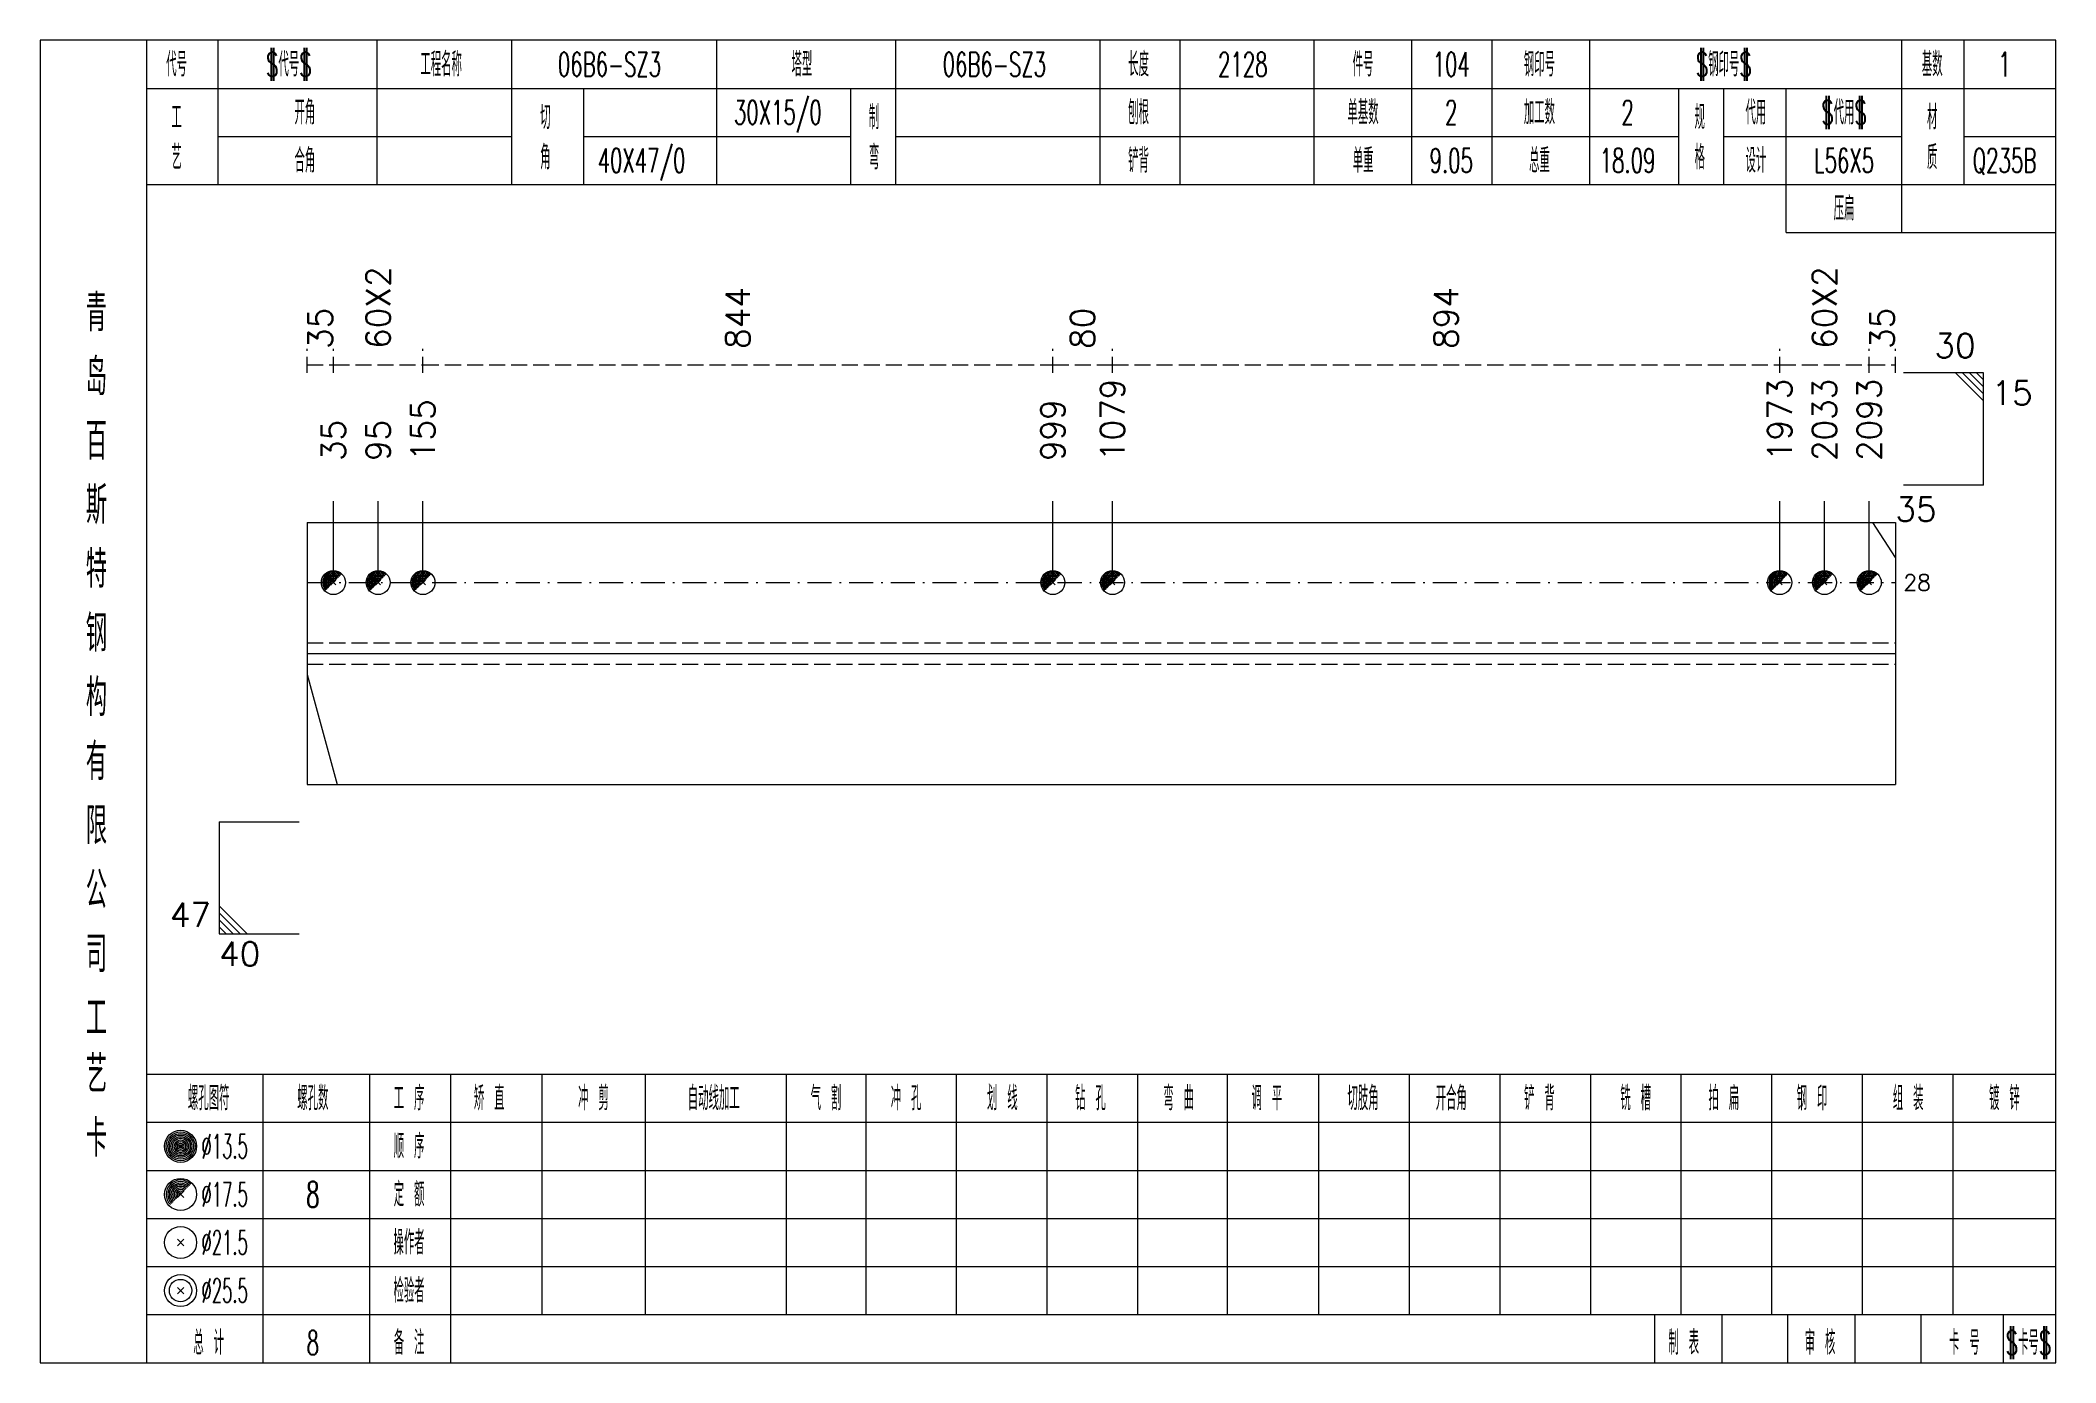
# Model space of a CAD drawing. Extents: x -533 to 8774, y 0 to 7979.
# Drawn here: x 1054.2 to 1305.6, y 7757.8 to 7922.8 of the extents above; entities that cross this region are included whole.
import ezdxf
from ezdxf.enums import TextEntityAlignment as Align

# ---------------------------------------------------------------- set-up
doc = ezdxf.new("R2010")
doc.units = 0
doc.header["$MEASUREMENT"] = 0
doc.linetypes.add('一点画线', pattern=[5.2, 3, -1, 0.2, -1])
doc.linetypes.add('虚线', pattern=[2.75, 2, -0.75])
doc.layers.get('0').update_dxf_attribs({"linetype": 'CONTINUOUS', "lineweight": 25})
for name, color, linetype, lineweight in [('1', 7, 'CONTINUOUS', 25), ('4', 7, 'CONTINUOUS', 25), ('5', 7, 'CONTINUOUS', 25)]:
    doc.layers.add(name, color=color, linetype=linetype, lineweight=lineweight)
doc.styles.get("Standard").update_dxf_attribs({"font": 'simplex.shx', "width": 0.7, "height": 3, "bigfont": 'gbhzfs.shx'})

msp = doc.modelspace()

# ---------------------------------------------------------------- texts
at = {"color": 8, "linetype": 'Continuous', "lineweight": 9}
for s, p in [('60X2', (1096.34, 7884.27)), ('60X2', (1276.76, 7884.27)), ('844', (1141.21, 7884.27)), ('894', (1229.56, 7884.27)), ('35', (1089.13, 7884.27)), ('80', (1184.22, 7884.27)), ('35', (1283.97, 7884.27))]:
    msp.add_text(s, height=3, rotation=90, dxfattribs=at).set_placement(p, align=Align.MIDDLE_LEFT)
at = {"color": 7, "linetype": 'Continuous', "lineweight": 13}
for s, p in [('30', (1295.6, 7882.27)), ('47', (1075.5, 7811.27))]:
    msp.add_text(s, height=3, dxfattribs=at).set_placement(p, align=Align.BOTTOM_RIGHT)
for s, p in [('1079', (1187.95, 7870.27)), ('1973', (1271.17, 7870.27)), ('2033', (1276.76, 7870.27)), ('2093', (1282.34, 7870.27)), ('155', (1101.93, 7870.27)), ('999', (1180.5, 7870.27)), ('35', (1090.76, 7870.27)), ('95', (1096.34, 7870.27))]:
    msp.add_text(s, height=3, rotation=90, dxfattribs=at).set_placement(p, align=Align.MIDDLE_LEFT)
for s, p in [('15', (1297.6, 7880.27)), ('40', (1076.5, 7810.27))]:
    msp.add_text(s, height=3, dxfattribs=at).set_placement(p, align=Align.TOP_LEFT)
for s, height, p in [('35', 3, (1285.6, 7864.27)), ('28', 2, (1286.6, 7855.11))]:
    msp.add_text(s, height=height, dxfattribs=at).set_placement(p, align=Align.MIDDLE_LEFT)
at = {"layer": '4', "color": 1, "linetype": 'Continuous', "lineweight": 13}
for s, height, width, p in [('$代号$', 3, 0.6, (1085.2, 7919.77)), ('$钢印号$', 3, 0.6, (1264.2, 7919.77)), ('代号', 3, 0.6, (1071.2, 7919.77)), ('工程名称', 3, 0.6, (1104.2, 7919.77)), ('06B6-SZ3', 3, 0.6, (1125.2, 7919.77)), ('塔型', 3, 0.6, (1149.2, 7919.77)), ('06B6-SZ3', 3, 0.6, (1173.2, 7919.77)), ('长度', 3, 0.6, (1191.2, 7919.77)), ('2128', 3, 0.6, (1204.2, 7919.77)), ('件号', 3, 0.6, (1219.2, 7919.77)), ('104', 3, 0.6, (1230.2, 7919.77)), ('钢印号', 3, 0.6, (1241.2, 7919.77)), ('基数', 3, 0.6, (1290.2, 7919.77)), ('1', 3, 0.6, (1299.2, 7919.77)), ('工', 3, 0.6, (1071.2, 7913.17)), ('开角', 3, 0.6, (1087.2, 7913.77)), ('切', 3, 0.6, (1117.2, 7913.17)), ('30X15/0', 3, 0.6, (1146.2, 7913.77)), ('制', 3, 0.6, (1158.2, 7913.17)), ('刨根', 3, 0.6, (1191.2, 7913.77)), ('单基数', 3, 0.6, (1219.2, 7913.77)), ('2', 3, 0.6, (1230.2, 7913.77)), ('加工数', 3, 0.6, (1241.2, 7913.77)), ('2', 3, 0.6, (1252.2, 7913.77)), ('规', 3, 0.6, (1261.2, 7913.17)), ('代用', 3, 0.6, (1268.2, 7913.77)), ('$代用$', 3, 0.6, (1279.2, 7913.77)), ('材', 3, 0.6, (1290.2, 7913.17)), ('艺', 3, 0.6, (1071.2, 7908.17)), ('合角', 3, 0.6, (1087.2, 7907.77)), ('角', 3, 0.6, (1117.2, 7908.17)), ('40X47/0', 3, 0.6, (1129.2, 7907.77)), ('弯', 3, 0.6, (1158.2, 7908.17)), ('铲背', 3, 0.6, (1191.2, 7907.77)), ('单重', 3, 0.6, (1219.2, 7907.77)), ('9.05', 3, 0.6, (1230.2, 7907.77)), ('总重', 3, 0.6, (1241.2, 7907.77)), ('18.09', 3, 0.6, (1252.2, 7907.77)), ('格', 3, 0.6, (1261.2, 7908.17)), ('设计', 3, 0.6, (1268.2, 7907.77)), ('L56X5', 3, 0.6, (1279.2, 7907.77)), ('质', 3, 0.6, (1290.2, 7908.17)), ('Q235B', 3, 0.6, (1299.2, 7907.77)), ('压扁', 3, 0.6, (1279.2, 7901.77)), ('青', 4.6, 0.8, (1061.2, 7888.77)), ('岛', 4.6, 0.8, (1061.2, 7880.77)), ('百', 4.6, 0.8, (1061.2, 7872.77)), ('斯', 4.6, 0.8, (1061.2, 7864.77)), ('特', 4.6, 0.8, (1061.2, 7856.77)), ('钢', 4.6, 0.8, (1061.2, 7848.77)), ('构', 4.6, 0.8, (1061.2, 7840.77)), ('有', 4.6, 0.8, (1061.2, 7832.77)), ('限', 4.6, 0.8, (1061.2, 7824.77)), ('公', 4.6, 0.8, (1061.2, 7816.77)), ('司', 4.6, 0.8, (1061.2, 7808.77)), ('工', 4.6, 0.8, (1061.2, 7800.77)), ('艺', 4.6, 0.8, (1061.2, 7793.77)), ('螺孔图符', 3, 0.6, (1075.2, 7790.77)), ('螺孔数', 3, 0.6, (1088.2, 7790.77)), ('工 序', 3, 0.6, (1100.2, 7790.77)), ('矫 直', 3, 0.6, (1110.2, 7790.77)), ('冲 剪', 3, 0.6, (1123.2, 7790.77)), ('自动线加工', 3, 0.6, (1138.2, 7790.77)), ('气 割', 3, 0.6, (1152.2, 7790.77)), ('冲 孔', 3, 0.6, (1162.2, 7790.77)), ('划 线', 3, 0.6, (1174.2, 7790.77)), ('钻 孔', 3, 0.6, (1185.2, 7790.77)), ('弯 曲', 3, 0.6, (1196.2, 7790.77)), ('调 平', 3, 0.6, (1207.2, 7790.77)), ('切肢角', 3, 0.6, (1219.2, 7790.77)), ('开合角', 3, 0.6, (1230.2, 7790.77)), ('铲 背', 3, 0.6, (1241.2, 7790.77)), ('铣 槽', 3, 0.6, (1253.2, 7790.77)), ('拍 扁', 3, 0.6, (1264.2, 7790.77)), ('钢 印', 3, 0.6, (1275.2, 7790.77)), ('组 装', 3, 0.6, (1287.2, 7790.77)), ('镀 锌', 3, 0.6, (1299.2, 7790.77)), ('卡', 4.6, 0.8, (1061.2, 7785.77)), ('%%C13.5', 3, 0.5, (1077.2, 7784.77)), ('顺 序', 3, 0.6, (1100.2, 7784.77)), ('%%C17.5', 3, 0.5, (1077.2, 7778.77)), ('8', 3.2, 0.6, (1088.2, 7778.77)), ('定 额', 3, 0.6, (1100.2, 7778.77)), ('%%C21.5', 3, 0.5, (1077.2, 7772.77)), ('操作者', 3, 0.6, (1100.2, 7772.77)), ('%%C25.5', 3, 0.5, (1077.2, 7766.77)), ('检验者', 3, 0.6, (1100.2, 7766.77)), ('总 计', 3, 0.6, (1075.2, 7760.27)), ('8', 3, 0.6, (1088.2, 7760.27)), ('备 注', 3, 0.6, (1100.2, 7760.27)), ('制 表', 3, 0.6, (1259.2, 7760.27)), ('审 核', 3, 0.6, (1276.2, 7760.27)), ('卡 号', 3, 0.6, (1294.2, 7760.27)), ('$卡号$', 3, 0.6, (1302.2, 7760.27))]:
    msp.add_text(s, height=height, dxfattribs=dict(at, width=width)).set_placement(p, align=Align.MIDDLE_CENTER)

# ---------------------------------------------------------------- blocks, each defined once
blk = doc.blocks.new('孔17.5')
at = {"layer": '5', "color": 7, "linetype": 'Continuous', "lineweight": 0}
for p, q in [((-0.2, -0.2), (0.2, 0.2)), ((-0.2, 0.2), (0.2, -0.2))]:
    blk.add_line(p, q, dxfattribs=at)
at = {"layer": '5', "color": 7, "linetype": 'Continuous', "lineweight": 13}
blk.add_circle((0, 0), 1, dxfattribs=at)
for radius in [0.9, 0.8, 0.7, 0.6, 0.5, 0.4, 0.3, 0.2, 0.1]:
    blk.add_arc((0, 0), radius, 45, 225, dxfattribs=at)

# ---------------------------------------------------------------- linework, layer by layer
at = {"color": 8, "linetype": '虚线', "lineweight": 9}
for p, q in [((1087.5, 7881.27), (1087.5, 7884.27)), ((1090.76, 7881.27), (1090.76, 7884.27)), ((1090.76, 7881.27), (1090.76, 7884.27)), ((1101.93, 7881.27), (1101.93, 7884.27)), ((1101.93, 7881.27), (1101.93, 7884.27)), ((1180.5, 7881.27), (1180.5, 7884.27)), ((1180.5, 7881.27), (1180.5, 7884.27)), ((1187.95, 7881.27), (1187.95, 7884.27)), ((1187.95, 7881.27), (1187.95, 7884.27)), ((1271.17, 7881.27), (1271.17, 7884.27)), ((1271.17, 7881.27), (1271.17, 7884.27)), ((1282.34, 7881.27), (1282.34, 7884.27)), ((1282.34, 7881.27), (1282.34, 7884.27)), ((1285.6, 7881.27), (1285.6, 7884.27)), ((1087.5, 7882.27), (1090.76, 7882.27)), ((1090.76, 7882.27), (1101.93, 7882.27)), ((1101.93, 7882.27), (1180.5, 7882.27)), ((1180.5, 7882.27), (1187.95, 7882.27)), ((1187.95, 7882.27), (1271.17, 7882.27)), ((1271.17, 7882.27), (1282.34, 7882.27)), ((1282.34, 7882.27), (1285.6, 7882.27))]:
    msp.add_line(p, q, dxfattribs=at)
at = {"color": 7, "linetype": 'Continuous', "lineweight": 13}
for p, q in [((1296.6, 7881.27), (1286.6, 7881.27)), ((1293.1, 7881.27), (1296.6, 7877.77)), ((1293.97, 7881.27), (1296.6, 7878.65)), ((1294.85, 7881.27), (1296.6, 7879.52)), ((1295.72, 7881.27), (1296.6, 7880.4)), ((1296.6, 7867.27), (1296.6, 7881.27)), ((1296.6, 7867.27), (1286.6, 7867.27)), ((1090.76, 7855.11), (1090.76, 7865.27)), ((1096.34, 7855.11), (1096.34, 7865.27)), ((1101.93, 7855.11), (1101.93, 7865.27)), ((1180.5, 7855.11), (1180.5, 7865.27)), ((1187.95, 7855.11), (1187.95, 7865.27)), ((1271.17, 7855.11), (1271.17, 7865.27)), ((1276.76, 7855.11), (1276.76, 7865.27)), ((1282.34, 7855.11), (1282.34, 7865.27)), ((1285.6, 7858.23), (1282.81, 7862.61)), ((1087.5, 7843.64), (1091.22, 7829.93)), ((1076.5, 7825.27), (1086.5, 7825.27)), ((1076.5, 7825.27), (1076.5, 7811.27)), ((1080, 7811.27), (1076.5, 7814.77)), ((1079.12, 7811.27), (1076.5, 7813.9)), ((1078.25, 7811.27), (1076.5, 7813.02)), ((1077.38, 7811.27), (1076.5, 7812.15)), ((1076.5, 7811.27), (1086.5, 7811.27))]:
    msp.add_line(p, q, dxfattribs=at)
at = {"color": 7, "linetype": 'Continuous', "lineweight": 18}
for p, q in [((1087.5, 7862.61), (1087.5, 7829.93)), ((1087.5, 7862.61), (1285.6, 7862.61)), ((1285.6, 7862.61), (1285.6, 7829.93)), ((1087.5, 7846.27), (1285.6, 7846.27))]:
    msp.add_line(p, q, dxfattribs=at)
at = {"color": 3, "linetype": '一点画线', "lineweight": 13}
msp.add_line((1087.5, 7855.11), (1285.6, 7855.11), dxfattribs=at)
at = {"color": 1, "linetype": '虚线', "lineweight": 18}
for p, q in [((1087.5, 7847.61), (1285.6, 7847.61)), ((1087.5, 7844.93), (1285.6, 7844.93))]:
    msp.add_line(p, q, dxfattribs=at)
at = {"layer": '1', "color": 7, "linetype": 'Continuous', "lineweight": 18}
msp.add_line((1087.5, 7829.93), (1285.6, 7829.93), dxfattribs=at)
at = {"layer": '4', "color": 1, "linetype": 'Continuous', "lineweight": 18}
for p, q in [((1067.5, 7757.77), (1067.5, 7922.77)), ((1076.4, 7904.77), (1076.4, 7922.77)), ((1096.2, 7904.77), (1096.2, 7922.77)), ((1113, 7904.77), (1113, 7922.77)), ((1138.6, 7904.77), (1138.6, 7922.77)), ((1160.9, 7904.77), (1160.9, 7922.77)), ((1186.4, 7904.77), (1186.4, 7922.77)), ((1196.4, 7904.77), (1196.4, 7922.77)), ((1213.1, 7904.77), (1213.1, 7922.77)), ((1225.3, 7904.77), (1225.3, 7922.77)), ((1235.3, 7904.77), (1235.3, 7922.77)), ((1247.5, 7904.77), (1247.5, 7922.77)), ((1286.4, 7898.77), (1286.4, 7922.77)), ((1294.2, 7904.77), (1294.2, 7922.77)), ((1067.5, 7916.77), (1305.6, 7916.77)), ((1122, 7904.77), (1122, 7916.77)), ((1155.3, 7904.77), (1155.3, 7916.77)), ((1258.6, 7904.77), (1258.6, 7916.77)), ((1264.2, 7904.77), (1264.2, 7916.77)), ((1272, 7898.77), (1272, 7916.77)), ((1076.4, 7910.77), (1113, 7910.77)), ((1122, 7910.77), (1155.3, 7910.77)), ((1160.9, 7910.77), (1258.6, 7910.77)), ((1264.2, 7910.77), (1286.4, 7910.77)), ((1294.2, 7910.77), (1305.6, 7910.77)), ((1067.5, 7904.77), (1305.6, 7904.77)), ((1272, 7898.77), (1305.6, 7898.77)), ((1067.5, 7793.77), (1305.6, 7793.77)), ((1082, 7757.77), (1082, 7793.77)), ((1095.3, 7757.77), (1095.3, 7793.77)), ((1105.4, 7757.77), (1105.4, 7793.77)), ((1116.8, 7763.77), (1116.8, 7793.77)), ((1129.7, 7763.77), (1129.7, 7793.77)), ((1147.3, 7763.77), (1147.3, 7793.77)), ((1157.2, 7763.77), (1157.2, 7793.77)), ((1168.5, 7763.77), (1168.5, 7793.77)), ((1179.8, 7763.77), (1179.8, 7793.77)), ((1191.1, 7763.77), (1191.1, 7793.77)), ((1202.3, 7763.77), (1202.3, 7793.77)), ((1213.7, 7763.77), (1213.7, 7793.77)), ((1225, 7763.77), (1225, 7793.77)), ((1236.3, 7763.77), (1236.3, 7793.77)), ((1247.6, 7763.77), (1247.6, 7793.77)), ((1258.9, 7763.77), (1258.9, 7793.77)), ((1270.2, 7763.77), (1270.2, 7793.77)), ((1281.5, 7763.77), (1281.5, 7793.77)), ((1292.8, 7763.77), (1292.8, 7793.77)), ((1067.5, 7787.77), (1305.6, 7787.77)), ((1067.5, 7781.77), (1305.6, 7781.77)), ((1067.5, 7775.77), (1305.6, 7775.77)), ((1067.5, 7769.77), (1305.6, 7769.77)), ((1067.5, 7763.77), (1305.6, 7763.77)), ((1255.6, 7757.77), (1255.6, 7763.77)), ((1264, 7757.77), (1264, 7763.77)), ((1272.2, 7757.77), (1272.2, 7763.77)), ((1280.6, 7757.77), (1280.6, 7763.77)), ((1288.8, 7757.77), (1288.8, 7763.77)), ((1299.1, 7757.77), (1299.1, 7763.77))]:
    msp.add_line(p, q, dxfattribs=at)
at = {"layer": '4', "color": 7, "linetype": 'Continuous', "lineweight": 13}
for p, q in [((1071.5, 7784.57), (1071.9, 7784.97)), ((1071.9, 7784.57), (1071.5, 7784.97)), ((1071.3, 7772.37), (1072.1, 7773.17)), ((1072.1, 7772.37), (1071.3, 7773.17)), ((1071.3, 7766.37), (1072.1, 7767.17)), ((1072.1, 7766.37), (1071.3, 7767.17))]:
    msp.add_line(p, q, dxfattribs=at)
at = {"layer": '4', "color": 7, "linetype": 'Continuous', "lineweight": 0}
for p, q in [((1071.3, 7778.37), (1072.1, 7779.17)), ((1071.3, 7779.17), (1072.1, 7778.37))]:
    msp.add_line(p, q, dxfattribs=at)
at = {"layer": '4', "color": 1, "linetype": 'Continuous', "lineweight": 18}
msp.add_lwpolyline([(1054.2, 7922.77), (1054.2, 7757.77), (1305.6, 7757.77), (1305.6, 7922.77)], close=True, dxfattribs=at)
at = {"layer": '4', "color": 7, "linetype": 'Continuous', "lineweight": 13}
for centre, radius in [((1071.7, 7784.77), 2), ((1071.7, 7784.77), 1.8), ((1071.7, 7784.77), 1.6), ((1071.7, 7784.77), 1.4), ((1071.7, 7784.77), 1.2), ((1071.7, 7784.77), 1), ((1071.7, 7784.77), 0.8), ((1071.7, 7784.77), 0.6), ((1071.7, 7784.77), 0.4), ((1071.7, 7784.77), 0.2), ((1071.7, 7778.77), 2), ((1071.7, 7772.77), 2), ((1071.7, 7766.77), 2), ((1071.7, 7766.77), 1.4)]:
    msp.add_circle(centre, radius, dxfattribs=at)
for radius in [1.8, 1.6, 1.4, 1.2, 1, 0.8, 0.6, 0.4, 0.2]:
    msp.add_arc((1071.7, 7778.77), radius, 45, 225, dxfattribs=at)

# ---------------------------------------------------------------- block references
at = {"color": 7, "linetype": 'Continuous', "lineweight": 13, "xscale": 1.5, "yscale": 1.5, "zscale": 1.5}
for p in [(1090.76, 7855.11), (1096.34, 7855.11), (1101.93, 7855.11), (1180.5, 7855.11), (1187.95, 7855.11), (1271.17, 7855.11), (1276.76, 7855.11), (1282.34, 7855.11)]:
    msp.add_blockref('孔17.5', p, dxfattribs=at)

msp.set_redraw_order([(e.dxf.handle, doc.entitydb.next_handle()) for e in msp.query("TEXT MTEXT ATTDEF DIMENSION ARC_DIMENSION")])  # texts and dimensions are drawn at this point

doc.saveas('drawing.dxf')
